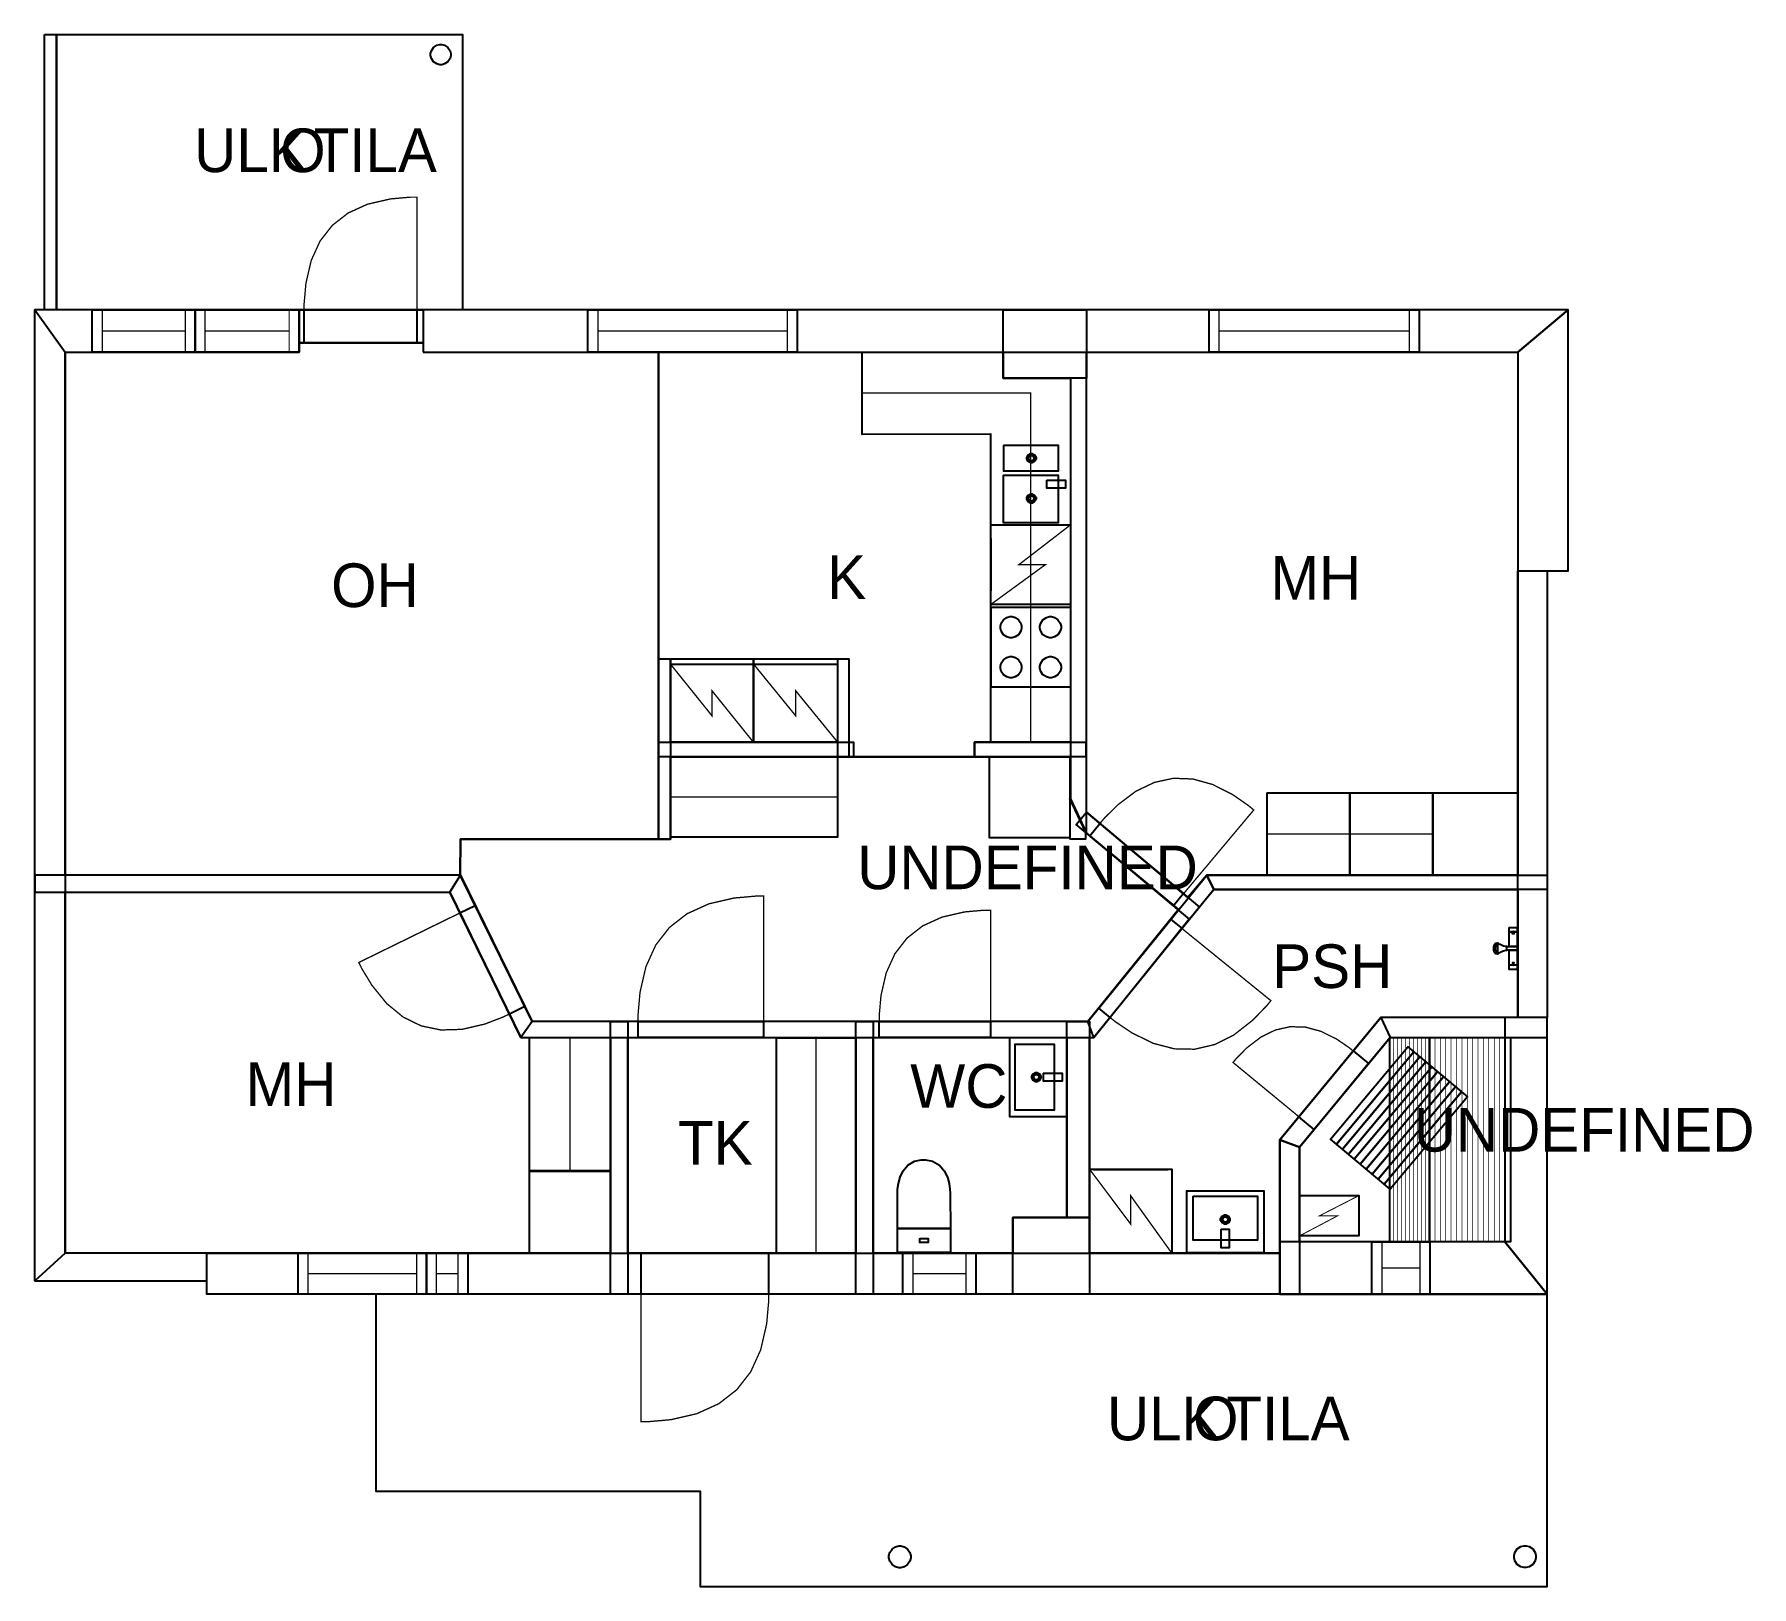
# Model space of a CAD drawing. Extents: x 0.5 to 14, y 0 to 12.2.
import ezdxf

# ---------------------------------------------------------------- set-up
doc = ezdxf.new("R2010")
doc.units = 0
doc.layers.get('0').update_dxf_attribs({"linetype": 'CONTINUOUS'})

msp = doc.modelspace()

# ---------------------------------------------------------------- texts
at = {"color": 0}
for s, p in [('ULK', (1.71876, 11.1502)), ('O', (2.39638, 11.1502)), ('TILA', (2.65868, 11.1502)), ('K', (6.70287, 7.79033)), ('MH', (10.1916, 7.78349)), ('OH', (2.797, 7.72568)), ('UNDEFINED', (6.93896, 5.50406)), ('PSH', (10.2062, 4.72611)), ('MH', (2.12351, 3.79736)), ('WC', (7.35581, 3.78261)), ('TK', (5.52806, 3.33492)), ('UNDEFINED', (11.3209, 3.4379)), ('ULK', (8.90488, 1.16466)), ('O', (9.58249, 1.16466)), ('TILA', (9.84479, 1.16466))]:
    msp.add_text(s, height=0.34375, dxfattribs=at).set_placement(p)

# ---------------------------------------------------------------- linework, layer by layer
at = {"color": 0}
for points, const_width in [([(0.54102, 12.2343), (0.63471, 12.2343), (0.63471, 10.0661), (0.54102, 10.0661), (0.54102, 12.2343)], 0.00208), ([(0.63471, 12.2343), (3.83197, 12.2343), (3.83197, 10.0661), (0.63471, 10.0661), (0.63471, 12.2343)], 0.00208), ([(2.58469, 10.0661), (2.58469, 10.1182), (2.59853, 10.2741), (2.64008, 10.4543), (2.70942, 10.6068), (2.80643, 10.7315), (2.93115, 10.8285), (3.08365, 10.8978), (3.26383, 10.9394), (3.41976, 10.9532), (3.47179, 10.9532), (3.47179, 10.0661), (2.58469, 10.0661)], 0.01042), ([(0.7028, 9.73281), (2.54633, 9.73281), (2.54633, 10.0661), (0.46322, 10.0661), (0.7028, 9.73281)], 0.00208), ([(0.46322, 2.41917), (0.46322, 10.0661), (0.7028, 9.73281), (0.7028, 2.63883), (0.46322, 2.41917)], 0.00208), ([(0.91645, 10.0661), (1.72711, 10.0661), (1.72711, 9.73281), (0.91645, 9.73281), (0.91645, 10.0661)], 0.01042), ([(0.91645, 10.0661), (1.72711, 10.0661), (1.72711, 9.73281), (0.91645, 9.73281), (0.91645, 10.0661)], 0.01042), ([(1.72711, 10.0661), (2.54482, 10.0661), (2.54482, 9.73281), (1.72711, 9.73281), (1.72711, 10.0661)], 0.01042), ([(1.72711, 10.0661), (2.54482, 10.0661), (2.54482, 9.73281), (1.72711, 9.73281), (1.72711, 10.0661)], 0.01042), ([(2.54633, 10.0661), (3.52175, 10.0661), (3.52175, 9.80512), (2.54633, 9.80512), (2.54633, 10.0661)], 0.00208), ([(2.58469, 10.0661), (3.47179, 10.0661), (3.47179, 9.80512), (2.58469, 9.80512), (2.58469, 10.0661)], 0.01042), ([(2.58469, 10.0661), (3.47179, 10.0661), (3.47179, 9.80512), (2.58469, 9.80512), (2.58469, 10.0661)], 0.01042), ([(3.52175, 9.73281), (12.1407, 9.73281), (12.5366, 10.0661), (3.52175, 10.0661), (3.52175, 9.73281)], 0.00208), ([(4.81917, 10.0661), (6.4656, 10.0661), (6.4656, 9.73281), (4.81917, 9.73281), (4.81917, 10.0661)], 0.01042), ([(4.81917, 10.0661), (6.4656, 10.0661), (6.4656, 9.73281), (4.81917, 9.73281), (4.81917, 10.0661)], 0.01042), ([(8.08783, 10.0661), (8.74408, 10.0661), (8.74408, 9.5275), (8.08783, 9.5275), (8.08783, 10.0661)], 0.00208), ([(9.70833, 10.0661), (11.3624, 10.0661), (11.3624, 9.73281), (9.70833, 9.73281), (9.70833, 10.0661)], 0.01042), ([(9.70833, 10.0661), (11.3624, 10.0661), (11.3624, 9.73281), (9.70833, 9.73281), (9.70833, 10.0661)], 0.01042), ([(12.1407, 9.73281), (12.1407, 8.00976), (12.5366, 8.00976), (12.5366, 10.0661), (12.1407, 9.73281)], 0.00208), ([(6.97863, 9.73281), (8.08783, 9.73281), (8.08783, 9.52929), (8.61908, 9.52929), (8.61789, 6.6626), (7.99175, 6.6626), (7.99175, 9.08783), (6.97863, 9.08524), (6.97863, 9.73281)], 0.01042), ([(6.97863, 9.73281), (6.97863, 9.41237), (8.30479, 9.41237), (8.30479, 6.6626), (8.61908, 6.6626), (8.61908, 9.5275), (8.08783, 9.5275), (8.08783, 9.73199), (6.97863, 9.73281)], 0.01042), ([(8.74408, 5.94646), (8.74408, 9.5275), (8.61908, 9.5275), (8.61908, 6.21446), (8.74408, 5.94646)], 0.00208), ([(8.09256, 8.99963), (8.09256, 8.79568), (8.52208, 8.79568), (8.52208, 8.99963), (8.09256, 8.99963)], 0.01042), ([(8.30985, 8.86128), (8.30339, 8.86128), (8.28401, 8.87196), (8.27339, 8.89133), (8.27339, 8.89774), (8.27339, 8.90419), (8.28401, 8.92356), (8.30339, 8.93419), (8.30985, 8.93419), (8.31625, 8.93419), (8.33561, 8.92356), (8.34631, 8.90419), (8.34631, 8.89774), (8.34631, 8.89133), (8.33561, 8.87196), (8.31625, 8.86128), (8.30985, 8.86128)], 0.00833), ([(8.30985, 8.8769), (8.30615, 8.8769), (8.29508, 8.88303), (8.28901, 8.8941), (8.28901, 8.89774), (8.28901, 8.90142), (8.29508, 8.91249), (8.30615, 8.91857), (8.30985, 8.91857), (8.31347, 8.91857), (8.32454, 8.91249), (8.33068, 8.90142), (8.33068, 8.89774), (8.33068, 8.8941), (8.32454, 8.88303), (8.31347, 8.8769), (8.30985, 8.8769)], 0.00833), ([(8.09153, 8.76514), (8.09153, 8.38775), (8.521, 8.38775), (8.521, 8.76514), (8.09153, 8.76514)], 0.01042), ([(8.43186, 8.72433), (8.43186, 8.66183), (8.57769, 8.66183), (8.57769, 8.72433), (8.43186, 8.72433)], 0.01042), ([(8.30985, 8.54508), (8.30339, 8.54508), (8.28401, 8.55578), (8.27339, 8.57514), (8.27339, 8.58154), (8.27339, 8.588), (8.28401, 8.60736), (8.30339, 8.618), (8.30985, 8.618), (8.31625, 8.618), (8.33561, 8.60736), (8.34631, 8.588), (8.34631, 8.58154), (8.34631, 8.57514), (8.33561, 8.55578), (8.31625, 8.54508), (8.30985, 8.54508)], 0.00833), ([(8.30985, 8.56071), (8.30615, 8.56071), (8.29508, 8.56685), (8.28901, 8.5779), (8.28901, 8.58154), (8.28901, 8.58524), (8.29508, 8.59631), (8.30615, 8.60237), (8.30985, 8.60237), (8.31347, 8.60237), (8.32454, 8.59631), (8.33068, 8.58524), (8.33068, 8.58154), (8.33068, 8.5779), (8.32454, 8.56685), (8.31347, 8.56071), (8.30985, 8.56071)], 0.00833), ([(7.99175, 8.37196), (7.99175, 7.74696), (8.61675, 7.74696), (8.61675, 8.37196), (7.99175, 8.37196)], 0.01042), ([(12.1407, 8.00976), (12.3699, 8.00976), (12.3699, 4.49376), (12.1407, 4.49376), (12.1407, 8.00976)], 0.00208), ([(7.99447, 7.72613), (7.99447, 7.09457), (8.61664, 7.09457), (8.61664, 7.72613), (7.99447, 7.72613)], 0.01042), ([(8.14963, 7.48367), (8.1415, 7.48367), (8.11719, 7.49024), (8.09071, 7.50808), (8.07281, 7.53461), (8.06629, 7.55892), (8.06629, 7.567), (8.06629, 7.57514), (8.07281, 7.59944), (8.09071, 7.62592), (8.11719, 7.64382), (8.1415, 7.65033), (8.14963, 7.65033), (8.15771, 7.65033), (8.18207, 7.64382), (8.20856, 7.62592), (8.2264, 7.59944), (8.23296, 7.57514), (8.23296, 7.567), (8.23296, 7.55892), (8.2264, 7.53461), (8.20856, 7.50808), (8.18207, 7.49024), (8.15771, 7.48367), (8.14963, 7.48367)], 0.01042), ([(8.46007, 7.48367), (8.45193, 7.48367), (8.42763, 7.49024), (8.40115, 7.50808), (8.38325, 7.53461), (8.37674, 7.55892), (8.37674, 7.567), (8.37674, 7.57514), (8.38325, 7.59944), (8.40115, 7.62592), (8.42763, 7.64382), (8.45193, 7.65033), (8.46007, 7.65033), (8.46815, 7.65033), (8.49251, 7.64382), (8.51899, 7.62592), (8.53683, 7.59944), (8.5434, 7.57514), (8.5434, 7.567), (8.5434, 7.55892), (8.53683, 7.53461), (8.51899, 7.50808), (8.49251, 7.49024), (8.46815, 7.48367), (8.46007, 7.48367)], 0.01042), ([(5.37446, 7.31739), (5.46821, 7.31739), (5.46821, 5.89908), (5.37446, 5.89908), (5.37446, 7.31739)], 0.00208), ([(5.46826, 7.31739), (6.12196, 7.31739), (6.12196, 6.66114), (5.46826, 6.66114), (5.46826, 7.31739)], 0.01089), ([(5.46826, 7.31739), (6.12196, 7.31739), (6.12196, 7.27365), (5.46826, 7.27365), (5.46826, 7.31739)], 0.01089), ([(6.12196, 7.31825), (6.78444, 7.31825), (6.78444, 6.662), (6.12196, 6.662), (6.12196, 7.31825)], 0.01104), ([(6.12196, 7.31825), (6.78444, 7.31825), (6.78444, 7.27447), (6.12196, 7.27447), (6.12196, 7.31825)], 0.01104), ([(6.785, 7.31739), (6.87386, 7.31739), (6.87386, 6.54622), (6.785, 6.54622), (6.785, 7.31739)], 0.00208), ([(8.14963, 7.16868), (8.1415, 7.16868), (8.11719, 7.17524), (8.09071, 7.19308), (8.07281, 7.21962), (8.06629, 7.24393), (8.06629, 7.25201), (8.06629, 7.26014), (8.07281, 7.2845), (8.09071, 7.31099), (8.11719, 7.32883), (8.1415, 7.33535), (8.14963, 7.33535), (8.15771, 7.33535), (8.18207, 7.32883), (8.20856, 7.31099), (8.2264, 7.2845), (8.23296, 7.26014), (8.23296, 7.25201), (8.23296, 7.24393), (8.2264, 7.21962), (8.20856, 7.19308), (8.18207, 7.17524), (8.15771, 7.16868), (8.14963, 7.16868)], 0.01042), ([(8.46007, 7.16868), (8.45193, 7.16868), (8.42763, 7.17524), (8.40115, 7.19308), (8.38325, 7.21962), (8.37674, 7.24393), (8.37674, 7.25201), (8.37674, 7.26014), (8.38325, 7.2845), (8.40115, 7.31099), (8.42763, 7.32883), (8.45193, 7.33535), (8.46007, 7.33535), (8.46815, 7.33535), (8.49251, 7.32883), (8.51899, 7.31099), (8.53683, 7.2845), (8.5434, 7.26014), (8.5434, 7.25201), (8.5434, 7.24393), (8.53683, 7.21962), (8.51899, 7.19308), (8.49251, 7.17524), (8.46815, 7.16868), (8.46007, 7.16868)], 0.01042), ([(5.37446, 6.66081), (6.9095, 6.66081), (6.9095, 6.54622), (5.37446, 6.54622), (5.37446, 6.66081)], 0.00208), ([(7.86208, 6.66081), (8.73876, 6.66081), (8.73876, 6.54622), (7.86208, 6.54622), (7.86208, 6.66081)], 0.00208), ([(5.46826, 6.54525), (6.78299, 6.54525), (6.78299, 5.91461), (5.46826, 5.91461), (5.46826, 6.54525)], 0.01042), ([(7.98025, 6.54525), (8.61372, 6.54525), (8.61372, 5.90896), (7.98025, 5.90896), (7.98025, 6.54525)], 0.01042), ([(8.84928, 6.02149), (8.88162, 6.06011), (8.98904, 6.16732), (9.13217, 6.27522), (9.2786, 6.34532), (9.42833, 6.3775), (9.58138, 6.37185), (9.73779, 6.3284), (9.89751, 6.24707), (10.022, 6.16021), (10.0606, 6.12782), (9.50814, 5.46897), (8.84928, 6.02149)], 0.01042), ([(8.61376, 6.21897), (8.61908, 6.21446), (8.74408, 5.94646), (8.73876, 5.95107), (8.61376, 6.21897)], 0.00208), ([(8.61376, 6.21897), (8.61376, 5.90136), (8.73876, 5.90136), (8.73876, 5.95107), (8.61376, 6.21897)], 0.00208), ([(10.1662, 6.26335), (10.8181, 6.26335), (10.8181, 5.61572), (10.1662, 5.61572), (10.1662, 6.26335)], 0.01042), ([(10.8182, 6.26335), (11.4702, 6.26335), (11.4702, 5.61572), (10.8182, 5.61572), (10.8182, 6.26335)], 0.01042), ([(11.4702, 6.26357), (12.1407, 6.26357), (12.1407, 5.61572), (11.4702, 5.61572), (11.4702, 6.26357)], 0.01042), ([(8.74408, 6.1096), (9.63374, 5.36356), (9.55344, 5.26779), (8.66374, 6.01383), (8.74408, 6.1096)], 0.00208), ([(8.84928, 6.02149), (9.50814, 5.46897), (9.42779, 5.3731), (8.76893, 5.92562), (8.84928, 6.02149)], 0.01042), ([(8.84928, 6.02149), (9.50814, 5.46897), (9.42779, 5.3731), (8.76893, 5.92562), (8.84928, 6.02149)], 0.01042), ([(3.81478, 5.61572), (0.46322, 5.61572), (0.46322, 5.48031), (3.73031, 5.48031), (3.81478, 5.61572)], 0.00208), ([(3.81478, 5.61572), (4.37999, 4.46186), (4.29042, 4.33686), (3.73031, 5.48031), (3.81478, 5.61572)], 0.00208), ([(8.75489, 4.46186), (9.69075, 5.61572), (9.74533, 5.50114), (8.80106, 4.33686), (8.75489, 4.46186)], 0.00208), ([(9.69075, 5.61572), (12.3699, 5.61572), (12.3699, 5.50114), (9.74533, 5.50114), (9.69075, 5.61572)], 0.00208), ([(5.21354, 4.46186), (5.21354, 4.51981), (5.22894, 4.69353), (5.27528, 4.89426), (5.35249, 5.06413), (5.46056, 5.20307), (5.59956, 5.31114), (5.76942, 5.38835), (5.97011, 5.43468), (6.14382, 5.45008), (6.20176, 5.45008), (6.20176, 4.46186), (5.21354, 4.46186)], 0.01042), ([(4.20008, 4.52126), (4.15349, 4.49849), (4.00754, 4.44239), (3.82769, 4.4005), (3.66049, 4.39567), (3.50603, 4.4279), (3.36421, 4.49713), (3.23508, 4.6034), (3.11865, 4.74675), (3.03771, 4.88049), (3.01492, 4.92708), (3.81044, 5.31679), (4.20008, 4.52126)], 0.01042), ([(3.93197, 5.37636), (4.32167, 4.58083), (4.20008, 4.52126), (3.81044, 5.31679), (3.93197, 5.37636)], 0.01042), ([(3.93197, 5.37636), (4.32167, 4.58083), (4.20008, 4.52126), (3.81044, 5.31679), (3.93197, 5.37636)], 0.01042), ([(7.11231, 4.46186), (7.11231, 4.51329), (7.12597, 4.66743), (7.1671, 4.8456), (7.23563, 4.99631), (7.33154, 5.11963), (7.45486, 5.21556), (7.60558, 5.28407), (7.78369, 5.32519), (7.93782, 5.33886), (7.98926, 5.33886), (7.98926, 4.46186), (7.11231, 4.46186)], 0.01042), ([(8.8399, 4.56679), (9.40707, 5.26606), (9.49604, 5.19385), (8.92899, 4.49457), (8.8399, 4.56679)], 0.01042), ([(8.8399, 4.56679), (9.40707, 5.26606), (9.49604, 5.19385), (8.92899, 4.49457), (8.8399, 4.56679)], 0.01042), ([(8.92899, 4.49457), (8.96989, 4.46137), (9.10167, 4.37261), (9.27029, 4.29021), (9.43474, 4.24735), (9.59511, 4.24408), (9.75131, 4.28039), (9.90343, 4.35622), (10.0514, 4.47168), (10.1621, 4.58572), (10.1953, 4.62668), (9.49615, 5.19374), (8.92899, 4.49457)], 0.01042), ([(12.0719, 5.20167), (12.0719, 5.16829), (12.1355, 5.16829), (12.1355, 5.20167), (12.0719, 5.20167)], 0.01042), ([(12.0719, 5.16829), (12.0719, 5.05165), (12.1355, 5.05165), (12.1355, 5.16829), (12.0719, 5.16829)], 0.01042), ([(12.1032, 5.16829), (12.1044, 5.1651), (12.1083, 5.15543), (12.1095, 5.15267), (12.1095, 5.15267), (12.108, 5.15267), (12.1037, 5.15267), (12.0994, 5.15267), (12.098, 5.15267), (12.098, 5.15267), (12.0986, 5.15506), (12.102, 5.16504), (12.1032, 5.16829)], 0.01042), ([(12.1355, 5.05165), (12.1355, 5.02349), (12.0522, 5.02349), (12.0522, 5.03054), (12.0522, 5.04639), (12.0522, 5.05165), (12.073, 5.05165), (12.1199, 5.05165), (12.1355, 5.05165)], 0.01042), ([(12.0719, 5.02349), (12.0719, 4.90685), (12.1355, 4.90685), (12.1355, 5.02349), (12.0719, 5.02349)], 0.01042), ([(12.0719, 4.90788), (12.0719, 4.87244), (12.1355, 4.87244), (12.1355, 4.90788), (12.0719, 4.90788)], 0.01042), ([(12.1032, 4.90788), (12.1044, 4.91114), (12.1083, 4.92079), (12.1095, 4.9235), (12.1095, 4.9235), (12.108, 4.9235), (12.1037, 4.9235), (12.0994, 4.9235), (12.098, 4.9235), (12.098, 4.9235), (12.0986, 4.92117), (12.102, 4.91118), (12.1032, 4.90788)], 0.01042), ([(4.29042, 4.33686), (8.80106, 4.33686), (8.75489, 4.46186), (4.37999, 4.46186), (4.29042, 4.33686)], 0.00208), ([(4.99761, 4.46186), (5.13303, 4.46186), (5.13303, 2.31592), (4.99761, 2.31592), (4.99761, 4.46186)], 0.00208), ([(5.21354, 4.46186), (6.20176, 4.46186), (6.20176, 4.33686), (5.21354, 4.33686), (5.21354, 4.46186)], 0.01042), ([(5.21354, 4.46186), (6.20176, 4.46186), (6.20176, 4.33686), (5.21354, 4.33686), (5.21354, 4.46186)], 0.01042), ([(6.92833, 4.46186), (7.06375, 4.46186), (7.06375, 2.31592), (6.92833, 2.31592), (6.92833, 4.46186)], 0.00208), ([(7.11231, 4.46186), (7.98926, 4.46186), (7.98926, 4.33686), (7.11231, 4.33686), (7.11231, 4.46186)], 0.01042), ([(7.11231, 4.46186), (7.98926, 4.46186), (7.98926, 4.33686), (7.11231, 4.33686), (7.11231, 4.46186)], 0.01042), ([(8.58946, 4.46186), (8.76753, 4.46186), (8.76753, 2.92031), (8.58946, 2.92031), (8.58946, 4.46186)], 0.00208), ([(10.2651, 3.52989), (11.0599, 4.49376), (11.1335, 4.33751), (10.4213, 3.47374), (10.2651, 3.52989)], 0.00208), ([(12.3699, 4.49376), (11.0599, 4.49376), (11.1335, 4.33751), (12.3699, 4.33751), (12.3699, 4.49376)], 0.00208), ([(12.0385, 4.49376), (12.0385, 2.72711), (12.3699, 2.31592), (12.3699, 4.49376), (12.0385, 4.49376)], 0.00208), ([(4.35861, 4.33692), (4.35861, 3.28543), (4.99756, 3.28543), (4.99756, 4.33692), (4.35861, 4.33692)], 0.01042), ([(6.303, 4.33458), (6.303, 2.63889), (6.928, 2.63889), (6.928, 4.33458), (6.303, 4.33458)], 0.01042), ([(8.14154, 4.33692), (8.14154, 3.71192), (8.58903, 3.71192), (8.58903, 4.33692), (8.14154, 4.33692)], 0.01042), ([(10.8429, 4.23063), (10.8126, 4.25569), (10.7148, 4.32269), (10.5895, 4.38514), (10.4671, 4.41813), (10.3475, 4.42156), (10.2307, 4.3954), (10.1169, 4.33974), (10.0058, 4.25456), (9.92264, 4.17019), (9.89763, 4.13981), (10.4158, 3.71262), (10.8429, 4.23063)], 0.01042), ([(11.1321, 4.33686), (11.1321, 2.72706), (11.4441, 2.72706), (11.4441, 4.33686), (11.1321, 4.33686)], 0.01042), ([(11.4449, 4.33746), (11.4449, 2.72672), (12.0807, 2.72672), (12.0807, 4.33746), (11.4449, 4.33746)], 0.01042), ([(8.1811, 4.28483), (8.1811, 3.764), (8.48801, 3.764), (8.48801, 4.28483), (8.1811, 4.28483)], 0.01042), ([(10.4158, 3.71251), (10.8429, 4.23063), (10.9634, 4.13124), (10.5362, 3.61312), (10.4158, 3.71251)], 0.01042), ([(10.4158, 3.71251), (10.8429, 4.23063), (10.9634, 4.13124), (10.5362, 3.61312), (10.4158, 3.71251)], 0.01042), ([(11.7428, 3.86871), (11.1335, 3.14258), (10.6646, 3.53608), (11.2739, 4.26221), (11.7428, 3.86871)], 0.01042), ([(8.3489, 3.98796), (8.34244, 3.98796), (8.32308, 3.99864), (8.31244, 4.01801), (8.31244, 4.02442), (8.31244, 4.03087), (8.32308, 4.05024), (8.34244, 4.06087), (8.3489, 4.06087), (8.35531, 4.06087), (8.37468, 4.05024), (8.38536, 4.03087), (8.38536, 4.02442), (8.38536, 4.01801), (8.37468, 3.99864), (8.35531, 3.98796), (8.3489, 3.98796)], 0.00833), ([(8.40593, 4.05567), (8.40593, 3.99317), (8.55176, 3.99317), (8.55176, 4.05567), (8.40593, 4.05567)], 0.01042), ([(8.3489, 4.00358), (8.34521, 4.00358), (8.33415, 4.00971), (8.32807, 4.02078), (8.32807, 4.02442), (8.32807, 4.0281), (8.33415, 4.03917), (8.34521, 4.04525), (8.3489, 4.04525), (8.35254, 4.04525), (8.36361, 4.03917), (8.36974, 4.0281), (8.36974, 4.02442), (8.36974, 4.02078), (8.36361, 4.00971), (8.35254, 4.00358), (8.3489, 4.00358)], 0.00833), ([(10.2651, 2.31592), (10.2651, 3.52989), (10.4213, 3.47374), (10.4213, 2.31592), (10.2651, 2.31592)], 0.00208), ([(4.3591, 3.28489), (4.3591, 2.63889), (4.9974, 2.63889), (4.9974, 3.28489), (4.3591, 3.28489)], 0.01042), ([(7.25532, 3.09967), (7.25532, 3.09967), (7.25521, 3.11143), (7.25683, 3.14242), (7.26297, 3.18625), (7.27636, 3.23649), (7.29992, 3.28674), (7.33637, 3.33057), (7.38857, 3.36154), (7.44163, 3.37326), (7.45931, 3.37326), (7.4776, 3.37326), (7.53244, 3.36154), (7.58653, 3.33057), (7.62435, 3.28674), (7.64876, 3.23649), (7.66276, 3.18625), (7.66917, 3.14242), (7.6709, 3.11143), (7.67085, 3.09967), (7.67085, 3.09967), (7.67188, 2.83137), (7.25532, 2.83137), (7.25532, 3.09967)], 0.01042), ([(8.76747, 3.29997), (9.41504, 3.29997), (9.41504, 2.63889), (8.76747, 2.63889), (8.76747, 3.29997)], 0.01079), ([(9.53304, 3.13004), (10.14, 3.13004), (10.14, 2.64019), (9.53304, 2.64019), (9.53304, 3.13004)], 0.01042), ([(9.58365, 3.08686), (10.0894, 3.08686), (10.0894, 2.74121), (9.58365, 2.74121), (9.58365, 3.08686)], 0.01042), ([(10.4213, 3.09164), (10.8887, 3.09164), (10.8887, 2.77436), (10.4213, 2.77436), (10.4213, 3.09164)], 0.00779), ([(8.16336, 2.92031), (8.76753, 2.92031), (8.76753, 2.31592), (8.16336, 2.31592), (8.16336, 2.92031)], 0.00208), ([(9.80007, 2.9031), (9.80007, 2.90956), (9.81071, 2.92893), (9.83008, 2.93956), (9.83653, 2.93956), (9.84293, 2.93956), (9.86231, 2.92893), (9.87299, 2.90956), (9.87299, 2.9031), (9.87299, 2.89671), (9.86231, 2.87733), (9.84293, 2.86664), (9.83653, 2.86664), (9.83008, 2.86664), (9.81071, 2.87733), (9.80007, 2.89671), (9.80007, 2.9031)], 0.00833), ([(9.81569, 2.9031), (9.81569, 2.90679), (9.82178, 2.91786), (9.83285, 2.92393), (9.83653, 2.92393), (9.84017, 2.92393), (9.85124, 2.91786), (9.85736, 2.90679), (9.85736, 2.9031), (9.85736, 2.89947), (9.85124, 2.8884), (9.84017, 2.88226), (9.83653, 2.88226), (9.83285, 2.88226), (9.82178, 2.8884), (9.81569, 2.89947), (9.81569, 2.9031)], 0.00833), ([(7.25532, 2.83137), (7.67188, 2.83137), (7.67188, 2.6441), (7.25532, 2.6441), (7.25532, 2.83137)], 0.01042), ([(7.4305, 2.75353), (7.49669, 2.75353), (7.49669, 2.72194), (7.4305, 2.72194), (7.4305, 2.75353)], 0.01042), ([(9.80436, 2.82682), (9.86686, 2.82682), (9.86686, 2.68099), (9.80436, 2.68099), (9.80436, 2.82682)], 0.01042), ([(12.0385, 2.72711), (10.2651, 2.72711), (10.2651, 2.31592), (12.3699, 2.31592), (12.0385, 2.72711)], 0.00208), ([(10.9915, 2.72711), (11.4465, 2.72711), (11.4465, 2.31592), (10.9915, 2.31592), (10.9915, 2.72711)], 0.01042), ([(10.9915, 2.72711), (11.4465, 2.72711), (11.4465, 2.31592), (10.9915, 2.31592), (10.9915, 2.72711)], 0.01042), ([(1.81885, 2.63883), (0.7028, 2.63883), (0.46322, 2.41917), (1.81885, 2.41917), (1.81885, 2.63883)], 0.00208), ([(1.81885, 2.63883), (10.2651, 2.63883), (10.2651, 2.31592), (1.81885, 2.31592), (1.81885, 2.63883)], 0.00208), ([(2.53749, 2.63883), (3.54742, 2.63883), (3.54742, 2.31592), (2.53749, 2.31592), (2.53749, 2.63883)], 0.01042), ([(2.53749, 2.63883), (3.54742, 2.63883), (3.54742, 2.31592), (2.53749, 2.31592), (2.53749, 2.63883)], 0.01042), ([(3.54742, 2.63883), (3.87435, 2.63883), (3.87435, 2.31592), (3.54742, 2.31592), (3.54742, 2.63883)], 0.01042), ([(3.54742, 2.63883), (3.87435, 2.63883), (3.87435, 2.31592), (3.54742, 2.31592), (3.54742, 2.63883)], 0.01042), ([(5.23699, 2.63883), (6.24149, 2.63883), (6.24149, 2.31592), (5.23699, 2.31592), (5.23699, 2.63883)], 0.01042), ([(5.23699, 2.63883), (6.24149, 2.63883), (6.24149, 2.31592), (5.23699, 2.31592), (5.23699, 2.63883)], 0.01042), ([(7.29904, 2.63883), (7.87283, 2.63883), (7.87283, 2.31592), (7.29904, 2.31592), (7.29904, 2.63883)], 0.01042), ([(7.29904, 2.63883), (7.87283, 2.63883), (7.87283, 2.31592), (7.29904, 2.31592), (7.29904, 2.63883)], 0.01042), ([(12.3699, 2.31592), (3.14844, 2.31592), (3.14844, 0.76367), (5.70242, 0.76367), (5.70242, 0.01335), (12.3699, 0.01335), (12.3699, 2.31592)], 0.00208), ([(6.24149, 2.31592), (6.24149, 2.25711), (6.22575, 2.08051), (6.17865, 1.87646), (6.10021, 1.70383), (5.99035, 1.56261), (5.84907, 1.45275), (5.67643, 1.37429), (5.47239, 1.3272), (5.29579, 1.31147), (5.23699, 1.31147), (5.23699, 2.31592), (6.24149, 2.31592)], 0.01042)]:
    msp.add_lwpolyline(points, close=True, dxfattribs=dict(at, const_width=const_width))
at = {"color": 7}
for points in [[(0.54102, 12.2343), (0.63471, 12.2343), (0.63471, 10.0661), (0.54102, 10.0661), (0.54102, 12.2343)], [(0.63471, 12.2343), (3.83197, 12.2343), (3.83197, 10.0661), (0.63471, 10.0661), (0.63471, 12.2343)], [(0.91645, 10.0661), (1.72711, 10.0661), (1.72711, 9.73281), (0.91645, 9.73281), (0.91645, 10.0661)], [(0.91645, 10.0661), (1.72711, 10.0661), (1.72711, 9.73281), (0.91645, 9.73281), (0.91645, 10.0661)], [(1.72711, 10.0661), (2.54482, 10.0661), (2.54482, 9.73281), (1.72711, 9.73281), (1.72711, 10.0661)], [(1.72711, 10.0661), (2.54482, 10.0661), (2.54482, 9.73281), (1.72711, 9.73281), (1.72711, 10.0661)], [(2.58469, 10.0661), (3.47179, 10.0661), (3.47179, 9.80512), (2.58469, 9.80512), (2.58469, 10.0661)], [(2.58469, 10.0661), (3.47179, 10.0661), (3.47179, 9.80512), (2.58469, 9.80512), (2.58469, 10.0661)], [(4.81917, 10.0661), (6.4656, 10.0661), (6.4656, 9.73281), (4.81917, 9.73281), (4.81917, 10.0661)], [(4.81917, 10.0661), (6.4656, 10.0661), (6.4656, 9.73281), (4.81917, 9.73281), (4.81917, 10.0661)], [(9.70833, 10.0661), (11.3624, 10.0661), (11.3624, 9.73281), (9.70833, 9.73281), (9.70833, 10.0661)], [(9.70833, 10.0661), (11.3624, 10.0661), (11.3624, 9.73281), (9.70833, 9.73281), (9.70833, 10.0661)], [(3.52175, 9.73281), (5.37446, 9.73281), (5.37446, 5.89908), (3.81478, 5.89908), (3.8125, 5.61572), (0.7028, 5.61572), (0.7028, 9.73281), (2.54633, 9.73281), (2.54633, 9.80512), (3.52175, 9.80512), (3.52175, 9.73281)], [(8.08783, 9.5275), (8.61908, 9.5275), (8.61908, 6.66081), (7.86208, 6.66081), (7.86208, 6.54622), (5.46821, 6.54519), (5.46821, 5.89908), (5.37446, 5.89908), (5.37446, 9.73281), (8.08783, 9.73281), (8.08783, 9.5275)], [(6.97863, 9.73281), (8.08783, 9.73281), (8.08783, 9.52929), (8.61908, 9.52929), (8.61789, 6.6626), (7.99175, 6.6626), (7.99175, 9.08783), (6.97863, 9.08524), (6.97863, 9.73281)], [(12.1407, 5.61572), (9.69075, 5.61572), (9.54167, 5.4375), (8.74408, 6.1096), (8.74408, 9.73281), (12.1407, 9.73281), (12.1407, 5.61572)], [(8.09256, 8.99963), (8.52208, 8.99963), (8.52208, 8.79568), (8.09256, 8.79568), (8.09256, 8.99963)], [(8.30985, 8.86128), (8.30339, 8.86128), (8.28401, 8.87196), (8.27339, 8.89133), (8.27339, 8.89774), (8.27339, 8.90419), (8.28401, 8.92356), (8.30339, 8.93419), (8.30985, 8.93419), (8.31625, 8.93419), (8.33561, 8.92356), (8.34631, 8.90419), (8.34631, 8.89774), (8.34631, 8.89133), (8.33561, 8.87196), (8.31625, 8.86128), (8.30985, 8.86128)], [(8.30985, 8.8769), (8.30615, 8.8769), (8.29508, 8.88303), (8.28901, 8.8941), (8.28901, 8.89774), (8.28901, 8.90142), (8.29508, 8.91249), (8.30615, 8.91857), (8.30985, 8.91857), (8.31347, 8.91857), (8.32454, 8.91249), (8.33068, 8.90142), (8.33068, 8.89774), (8.33068, 8.8941), (8.32454, 8.88303), (8.31347, 8.8769), (8.30985, 8.8769)], [(8.09153, 8.76514), (8.521, 8.76514), (8.521, 8.38775), (8.09153, 8.38775), (8.09153, 8.76514)], [(8.43186, 8.72433), (8.57769, 8.72433), (8.57769, 8.66183), (8.43186, 8.66183), (8.43186, 8.72433)], [(8.30985, 8.54508), (8.30339, 8.54508), (8.28401, 8.55578), (8.27339, 8.57514), (8.27339, 8.58154), (8.27339, 8.588), (8.28401, 8.60736), (8.30339, 8.618), (8.30985, 8.618), (8.31625, 8.618), (8.33561, 8.60736), (8.34631, 8.588), (8.34631, 8.58154), (8.34631, 8.57514), (8.33561, 8.55578), (8.31625, 8.54508), (8.30985, 8.54508)], [(8.30985, 8.56071), (8.30615, 8.56071), (8.29508, 8.56685), (8.28901, 8.5779), (8.28901, 8.58154), (8.28901, 8.58524), (8.29508, 8.59631), (8.30615, 8.60237), (8.30985, 8.60237), (8.31347, 8.60237), (8.32454, 8.59631), (8.33068, 8.58524), (8.33068, 8.58154), (8.33068, 8.5779), (8.32454, 8.56685), (8.31347, 8.56071), (8.30985, 8.56071)], [(7.99175, 8.37196), (8.61675, 8.37196), (8.61675, 7.74696), (7.99175, 7.74696), (7.99175, 8.37196)], [(7.99447, 7.72613), (8.61664, 7.72613), (8.61664, 7.09457), (7.99447, 7.09457), (7.99447, 7.72613)], [(8.14963, 7.48367), (8.1415, 7.48367), (8.11719, 7.49024), (8.09071, 7.50808), (8.07281, 7.53461), (8.06629, 7.55892), (8.06629, 7.567), (8.06629, 7.57514), (8.07281, 7.59944), (8.09071, 7.62592), (8.11719, 7.64382), (8.1415, 7.65033), (8.14963, 7.65033), (8.15771, 7.65033), (8.18207, 7.64382), (8.20856, 7.62592), (8.2264, 7.59944), (8.23296, 7.57514), (8.23296, 7.567), (8.23296, 7.55892), (8.2264, 7.53461), (8.20856, 7.50808), (8.18207, 7.49024), (8.15771, 7.48367), (8.14963, 7.48367)], [(8.46007, 7.48367), (8.45193, 7.48367), (8.42763, 7.49024), (8.40115, 7.50808), (8.38325, 7.53461), (8.37674, 7.55892), (8.37674, 7.567), (8.37674, 7.57514), (8.38325, 7.59944), (8.40115, 7.62592), (8.42763, 7.64382), (8.45193, 7.65033), (8.46007, 7.65033), (8.46815, 7.65033), (8.49251, 7.64382), (8.51899, 7.62592), (8.53683, 7.59944), (8.5434, 7.57514), (8.5434, 7.567), (8.5434, 7.55892), (8.53683, 7.53461), (8.51899, 7.50808), (8.49251, 7.49024), (8.46815, 7.48367), (8.46007, 7.48367)], [(5.46826, 7.31739), (6.12196, 7.31739), (6.12196, 6.66114), (5.46826, 6.66114), (5.46826, 7.31739)], [(5.46826, 7.31739), (6.12196, 7.31739), (6.12196, 7.27365), (5.46826, 7.27365), (5.46826, 7.31739)], [(6.12196, 7.31825), (6.78444, 7.31825), (6.78444, 6.662), (6.12196, 6.662), (6.12196, 7.31825)], [(6.12196, 7.31825), (6.78444, 7.31825), (6.78444, 7.27447), (6.12196, 7.27447), (6.12196, 7.31825)], [(8.14963, 7.16868), (8.1415, 7.16868), (8.11719, 7.17524), (8.09071, 7.19308), (8.07281, 7.21962), (8.06629, 7.24393), (8.06629, 7.25201), (8.06629, 7.26014), (8.07281, 7.2845), (8.09071, 7.31099), (8.11719, 7.32883), (8.1415, 7.33535), (8.14963, 7.33535), (8.15771, 7.33535), (8.18207, 7.32883), (8.20856, 7.31099), (8.2264, 7.2845), (8.23296, 7.26014), (8.23296, 7.25201), (8.23296, 7.24393), (8.2264, 7.21962), (8.20856, 7.19308), (8.18207, 7.17524), (8.15771, 7.16868), (8.14963, 7.16868)], [(8.46007, 7.16868), (8.45193, 7.16868), (8.42763, 7.17524), (8.40115, 7.19308), (8.38325, 7.21962), (8.37674, 7.24393), (8.37674, 7.25201), (8.37674, 7.26014), (8.38325, 7.2845), (8.40115, 7.31099), (8.42763, 7.32883), (8.45193, 7.33535), (8.46007, 7.33535), (8.46815, 7.33535), (8.49251, 7.32883), (8.51899, 7.31099), (8.53683, 7.2845), (8.5434, 7.26014), (8.5434, 7.25201), (8.5434, 7.24393), (8.53683, 7.21962), (8.51899, 7.19308), (8.49251, 7.17524), (8.46815, 7.16868), (8.46007, 7.16868)], [(8.61908, 6.21446), (8.61376, 6.21897), (8.61376, 5.90136), (8.73876, 5.90136), (8.73876, 5.95107), (8.74094, 5.94792), (9.46875, 5.34375), (8.75489, 4.46186), (4.37999, 4.46186), (3.8125, 5.61458), (3.81478, 5.89908), (5.46821, 5.89908), (5.46821, 6.54519), (7.86404, 6.54622), (8.61908, 6.54622), (8.61908, 6.21446)], [(5.46826, 6.54525), (6.78299, 6.54525), (6.78299, 5.91461), (5.46826, 5.91461), (5.46826, 6.54525)], [(7.98025, 6.54525), (8.61372, 6.54525), (8.61372, 5.90896), (7.98025, 5.90896), (7.98025, 6.54525)], [(10.1662, 6.26335), (10.8181, 6.26335), (10.8181, 5.61572), (10.1662, 5.61572), (10.1662, 6.26335)], [(10.8182, 6.26335), (11.4702, 6.26335), (11.4702, 5.61572), (10.8182, 5.61572), (10.8182, 6.26335)], [(11.4702, 6.26357), (12.1407, 6.26357), (12.1407, 5.61572), (11.4702, 5.61572), (11.4702, 6.26357)], [(8.84928, 6.02149), (9.50814, 5.46897), (9.42779, 5.3731), (8.76893, 5.92562), (8.84928, 6.02149)], [(8.84928, 6.02149), (9.50814, 5.46897), (9.42779, 5.3731), (8.76893, 5.92562), (8.84928, 6.02149)], [(4.29042, 4.33686), (4.99761, 4.33686), (4.99761, 2.63883), (0.7028, 2.63883), (0.7028, 5.48031), (3.73031, 5.48031), (4.29042, 4.33686)], [(12.1407, 4.49376), (11.0599, 4.49376), (10.2651, 3.52989), (10.2651, 2.63883), (8.76753, 2.63883), (8.76753, 4.33686), (8.80106, 4.33686), (9.55208, 5.27083), (9.55344, 5.26779), (9.61458, 5.34375), (9.74533, 5.50114), (12.1407, 5.50114), (12.1407, 4.49376)], [(3.93197, 5.37636), (4.32167, 4.58083), (4.20008, 4.52126), (3.81044, 5.31679), (3.93197, 5.37636)], [(3.93197, 5.37636), (4.32167, 4.58083), (4.20008, 4.52126), (3.81044, 5.31679), (3.93197, 5.37636)], [(8.8399, 4.56679), (9.40707, 5.26606), (9.49604, 5.19385), (8.92899, 4.49457), (8.8399, 4.56679)], [(8.8399, 4.56679), (9.40707, 5.26606), (9.49604, 5.19385), (8.92899, 4.49457), (8.8399, 4.56679)], [(12.0719, 5.20167), (12.1355, 5.20167), (12.1355, 5.16829), (12.0719, 5.16829), (12.0719, 5.20167)], [(12.0719, 5.16829), (12.1355, 5.16829), (12.1355, 5.05165), (12.0719, 5.05165), (12.0719, 5.16829)], [(12.1032, 5.16829), (12.1044, 5.1651), (12.1083, 5.15543), (12.1095, 5.15267), (12.1095, 5.15267), (12.108, 5.15267), (12.1037, 5.15267), (12.0994, 5.15267), (12.098, 5.15267), (12.098, 5.15267), (12.0986, 5.15506), (12.102, 5.16504), (12.1032, 5.16829)], [(12.0522, 5.05165), (12.0458, 5.05165), (12.0269, 5.05533), (12.0045, 5.06521), (12.0001, 5.06831), (11.9985, 5.06939), (11.9839, 5.07954), (11.9824, 5.07975), (11.9795, 5.08029), (11.9629, 5.07617), (11.9501, 5.05946), (11.9491, 5.05371), (11.9488, 5.0524), (11.948, 5.0409), (11.948, 5.03706), (11.948, 5.03808), (11.948, 5.03396), (11.9488, 5.02274), (11.9491, 5.02143), (11.9501, 5.01574), (11.9629, 4.99908), (11.9795, 4.9949), (11.9824, 4.99539), (11.9839, 4.99567), (11.9985, 5.00581), (12.0001, 5.00683), (12.0045, 5.00999), (12.0269, 5.01992), (12.0458, 5.02349), (12.0522, 5.02349)], [(11.9813, 5.07975), (11.9808, 5.07954), (11.9707, 5.06765), (11.9615, 5.04394), (11.9615, 5.03603), (11.9617, 5.02979), (11.971, 5.00711), (11.9808, 4.99593), (11.9813, 4.99539)], [(12.1355, 5.05165), (12.1355, 5.02349), (12.0522, 5.02349), (12.0522, 5.03054), (12.0522, 5.04639), (12.0522, 5.05165), (12.073, 5.05165), (12.1199, 5.05165), (12.1355, 5.05165)], [(12.0719, 5.02349), (12.1355, 5.02349), (12.1355, 4.90685), (12.0719, 4.90685), (12.0719, 5.02349)], [(12.0719, 4.90788), (12.1355, 4.90788), (12.1355, 4.87244), (12.0719, 4.87244), (12.0719, 4.90788)], [(12.1032, 4.90788), (12.1044, 4.91114), (12.1083, 4.92079), (12.1095, 4.9235), (12.1095, 4.9235), (12.108, 4.9235), (12.1037, 4.9235), (12.0994, 4.9235), (12.098, 4.9235), (12.098, 4.9235), (12.0986, 4.92117), (12.102, 4.91118), (12.1032, 4.90788)], [(5.21354, 4.46186), (6.20176, 4.46186), (6.20176, 4.33686), (5.21354, 4.33686), (5.21354, 4.46186)], [(5.21354, 4.46186), (6.20176, 4.46186), (6.20176, 4.33686), (5.21354, 4.33686), (5.21354, 4.46186)], [(7.11231, 4.46186), (7.98926, 4.46186), (7.98926, 4.33686), (7.11231, 4.33686), (7.11231, 4.46186)], [(7.11231, 4.46186), (7.98926, 4.46186), (7.98926, 4.33686), (7.11231, 4.33686), (7.11231, 4.46186)], [(4.35861, 4.33692), (4.99756, 4.33692), (4.99756, 3.28543), (4.35861, 3.28543), (4.35861, 4.33692)], [(5.13303, 4.33686), (6.92833, 4.33686), (6.92833, 2.63883), (5.13303, 2.63883), (5.13303, 4.33686)], [(6.303, 4.33458), (6.928, 4.33458), (6.928, 2.63889), (6.303, 2.63889), (6.303, 4.33458)], [(8.58946, 2.92031), (8.16336, 2.92031), (8.16336, 2.63883), (7.06375, 2.63883), (7.06375, 4.33686), (8.58946, 4.33686), (8.58946, 2.92031)], [(8.14154, 4.33692), (8.58903, 4.33692), (8.58903, 3.71192), (8.14154, 3.71192), (8.14154, 4.33692)], [(12.0385, 2.72711), (10.4213, 2.72711), (10.4213, 3.47374), (11.1335, 4.33751), (12.0385, 4.33751), (12.0385, 2.72711)], [(11.1321, 4.33686), (11.4441, 4.33686), (11.4441, 2.72706), (11.1321, 2.72706), (11.1321, 4.33686)], [(11.4449, 4.33746), (12.0807, 4.33746), (12.0807, 2.72672), (11.4449, 2.72672), (11.4449, 4.33746)], [(8.1811, 4.28483), (8.48801, 4.28483), (8.48801, 3.764), (8.1811, 3.764), (8.1811, 4.28483)], [(10.4158, 3.71251), (10.8429, 4.23063), (10.9634, 4.13124), (10.5362, 3.61312), (10.4158, 3.71251)], [(10.4158, 3.71251), (10.8429, 4.23063), (10.9634, 4.13124), (10.5362, 3.61312), (10.4158, 3.71251)], [(11.7428, 3.86871), (11.1335, 3.14258), (10.6646, 3.53608), (11.2739, 4.26221), (11.7428, 3.86871)], [(11.3208, 4.22287), (10.7114, 3.49675)], [(8.3489, 3.98796), (8.34244, 3.98796), (8.32308, 3.99864), (8.31244, 4.01801), (8.31244, 4.02442), (8.31244, 4.03087), (8.32308, 4.05024), (8.34244, 4.06087), (8.3489, 4.06087), (8.35531, 4.06087), (8.37468, 4.05024), (8.38536, 4.03087), (8.38536, 4.02442), (8.38536, 4.01801), (8.37468, 3.99864), (8.35531, 3.98796), (8.3489, 3.98796)], [(11.3677, 4.18354), (10.7584, 3.45742)], [(11.4146, 4.14415), (10.8052, 3.41808)], [(11.4615, 4.10482), (10.8522, 3.37869)], [(11.5084, 4.06549), (10.899, 3.33936)], [(8.3489, 4.00358), (8.34521, 4.00358), (8.33415, 4.00971), (8.32807, 4.02078), (8.32807, 4.02442), (8.32807, 4.0281), (8.33415, 4.03917), (8.34521, 4.04525), (8.3489, 4.04525), (8.35254, 4.04525), (8.36361, 4.03917), (8.36974, 4.0281), (8.36974, 4.02442), (8.36974, 4.02078), (8.36361, 4.00971), (8.35254, 4.00358), (8.3489, 4.00358)], [(8.40593, 4.05567), (8.55176, 4.05567), (8.55176, 3.99317), (8.40593, 3.99317), (8.40593, 4.05567)], [(11.5552, 4.0261), (10.9459, 3.30003)], [(11.6022, 3.98676), (10.9928, 3.26064)], [(11.649, 3.94738), (11.0397, 3.22131)], [(11.696, 3.90804), (11.0866, 3.18192)], [(4.3591, 3.28489), (4.9974, 3.28489), (4.9974, 2.63889), (4.3591, 2.63889), (4.3591, 3.28489)], [(7.25532, 3.09967), (7.25532, 3.09967), (7.25521, 3.11143), (7.25683, 3.14242), (7.26297, 3.18625), (7.27636, 3.23649), (7.29992, 3.28674), (7.33637, 3.33057), (7.38857, 3.36154), (7.44163, 3.37326), (7.45931, 3.37326), (7.4776, 3.37326), (7.53244, 3.36154), (7.58653, 3.33057), (7.62435, 3.28674), (7.64876, 3.23649), (7.66276, 3.18625), (7.66917, 3.14242), (7.6709, 3.11143), (7.67085, 3.09967), (7.67085, 3.09967), (7.67188, 2.83137), (7.25532, 2.83137), (7.25532, 3.09967)], [(8.76747, 3.29997), (9.41504, 3.29997), (9.41504, 2.63889), (8.76747, 2.63889), (8.76747, 3.29997)], [(9.53304, 3.13004), (10.14, 3.13004), (10.14, 2.64019), (9.53304, 2.64019), (9.53304, 3.13004)], [(9.58365, 3.08686), (10.0894, 3.08686), (10.0894, 2.74121), (9.58365, 2.74121), (9.58365, 3.08686)], [(10.4213, 3.09164), (10.8887, 3.09164), (10.8887, 2.77436), (10.4213, 2.77436), (10.4213, 3.09164)], [(9.80007, 2.9031), (9.80007, 2.90956), (9.81071, 2.92893), (9.83008, 2.93956), (9.83653, 2.93956), (9.84293, 2.93956), (9.86231, 2.92893), (9.87299, 2.90956), (9.87299, 2.9031), (9.87299, 2.89671), (9.86231, 2.87733), (9.84293, 2.86664), (9.83653, 2.86664), (9.83008, 2.86664), (9.81071, 2.87733), (9.80007, 2.89671), (9.80007, 2.9031)], [(9.81569, 2.9031), (9.81569, 2.90679), (9.82178, 2.91786), (9.83285, 2.92393), (9.83653, 2.92393), (9.84017, 2.92393), (9.85124, 2.91786), (9.85736, 2.90679), (9.85736, 2.9031), (9.85736, 2.89947), (9.85124, 2.8884), (9.84017, 2.88226), (9.83653, 2.88226), (9.83285, 2.88226), (9.82178, 2.8884), (9.81569, 2.89947), (9.81569, 2.9031)], [(7.25532, 2.83137), (7.67188, 2.83137), (7.67188, 2.6441), (7.25532, 2.6441), (7.25532, 2.83137)], [(7.4305, 2.75353), (7.49669, 2.75353), (7.49669, 2.72194), (7.4305, 2.72194), (7.4305, 2.75353)], [(9.80436, 2.82682), (9.86686, 2.82682), (9.86686, 2.68099), (9.80436, 2.68099), (9.80436, 2.82682)], [(10.9915, 2.72711), (11.4465, 2.72711), (11.4465, 2.31592), (10.9915, 2.31592), (10.9915, 2.72711)], [(10.9915, 2.72711), (11.4465, 2.72711), (11.4465, 2.31592), (10.9915, 2.31592), (10.9915, 2.72711)], [(2.53749, 2.63883), (3.54742, 2.63883), (3.54742, 2.31592), (2.53749, 2.31592), (2.53749, 2.63883)], [(2.53749, 2.63883), (3.54742, 2.63883), (3.54742, 2.31592), (2.53749, 2.31592), (2.53749, 2.63883)], [(3.54742, 2.63883), (3.87435, 2.63883), (3.87435, 2.31592), (3.54742, 2.31592), (3.54742, 2.63883)], [(3.54742, 2.63883), (3.87435, 2.63883), (3.87435, 2.31592), (3.54742, 2.31592), (3.54742, 2.63883)], [(5.23699, 2.63883), (6.24149, 2.63883), (6.24149, 2.31592), (5.23699, 2.31592), (5.23699, 2.63883)], [(5.23699, 2.63883), (6.24149, 2.63883), (6.24149, 2.31592), (5.23699, 2.31592), (5.23699, 2.63883)], [(7.29904, 2.63883), (7.87283, 2.63883), (7.87283, 2.31592), (7.29904, 2.31592), (7.29904, 2.63883)], [(7.29904, 2.63883), (7.87283, 2.63883), (7.87283, 2.31592), (7.29904, 2.31592), (7.29904, 2.63883)], [(12.3699, 2.31592), (3.14844, 2.31592), (3.14844, 0.76367), (5.70242, 0.76367), (5.70242, 0.01335), (12.3699, 0.01335), (12.3699, 2.31592)]]:
    msp.add_lwpolyline(points, close=True, dxfattribs=at)
at = {"color": 0}
for points in [[(3.73947, 12.0754), (3.73947, 12.0677), (3.73318, 12.0444), (3.71615, 12.0191), (3.69081, 12.002), (3.66754, 11.9957), (3.65983, 11.9957), (3.65207, 11.9957), (3.62879, 12.002), (3.60346, 12.0191), (3.58637, 12.0444), (3.58014, 12.0677), (3.58014, 12.0754), (3.58014, 12.0832), (3.58637, 12.1064), (3.60346, 12.1318), (3.62879, 12.1488), (3.65207, 12.1551), (3.65983, 12.1551), (3.66754, 12.1551), (3.69081, 12.1488), (3.71615, 12.1318), (3.73318, 12.1064), (3.73947, 12.0832), (3.73947, 12.0754)], [(0.7028, 9.73281), (2.54633, 9.73281), (2.54633, 10.0661), (0.46322, 10.0661), (0.7028, 9.73281)], [(0.46322, 2.41917), (0.46322, 10.0661), (0.7028, 9.73281), (0.7028, 2.63883), (0.46322, 2.41917)], [(2.54633, 10.0661), (3.52175, 10.0661), (3.52175, 9.80512), (2.54633, 9.80512), (2.54633, 10.0661)], [(3.52175, 9.73281), (12.1407, 9.73281), (12.5366, 10.0661), (3.52175, 10.0661), (3.52175, 9.73281)], [(8.08783, 10.0661), (8.74408, 10.0661), (8.74408, 9.5275), (8.08783, 9.5275), (8.08783, 10.0661)], [(12.1407, 9.73281), (12.1407, 8.00976), (12.5366, 8.00976), (12.5366, 10.0661), (12.1407, 9.73281)], [(8.74408, 5.94646), (8.74408, 9.5275), (8.61908, 9.5275), (8.61908, 6.21446), (8.74408, 5.94646)], [(12.1407, 8.00976), (12.3699, 8.00976), (12.3699, 4.49376), (12.1407, 4.49376), (12.1407, 8.00976)], [(5.37446, 7.31739), (5.46821, 7.31739), (5.46821, 5.89908), (5.37446, 5.89908), (5.37446, 7.31739)], [(6.785, 7.31739), (6.87386, 7.31739), (6.87386, 6.54622), (6.785, 6.54622), (6.785, 7.31739)], [(5.37446, 6.66081), (6.9095, 6.66081), (6.9095, 6.54622), (5.37446, 6.54622), (5.37446, 6.66081)], [(7.86208, 6.66081), (8.73876, 6.66081), (8.73876, 6.54622), (7.86208, 6.54622), (7.86208, 6.66081)], [(8.61376, 6.21897), (8.61376, 5.90136), (8.73876, 5.90136), (8.73876, 5.95107), (8.61376, 6.21897)], [(8.61376, 6.21897), (8.61908, 6.21446), (8.74408, 5.94646), (8.73876, 5.95107), (8.61376, 6.21897)], [(8.74408, 6.1096), (9.63374, 5.36356), (9.55344, 5.26779), (8.66374, 6.01383), (8.74408, 6.1096)], [(3.81478, 5.61572), (0.46322, 5.61572), (0.46322, 5.48031), (3.73031, 5.48031), (3.81478, 5.61572)], [(3.81478, 5.61572), (4.37999, 4.46186), (4.29042, 4.33686), (3.73031, 5.48031), (3.81478, 5.61572)], [(8.75489, 4.46186), (9.69075, 5.61572), (9.74533, 5.50114), (8.80106, 4.33686), (8.75489, 4.46186)], [(9.69075, 5.61572), (12.3699, 5.61572), (12.3699, 5.50114), (9.74533, 5.50114), (9.69075, 5.61572)], [(4.29042, 4.33686), (8.80106, 4.33686), (8.75489, 4.46186), (4.37999, 4.46186), (4.29042, 4.33686)], [(4.99761, 4.46186), (5.13303, 4.46186), (5.13303, 2.31592), (4.99761, 2.31592), (4.99761, 4.46186)], [(6.92833, 4.46186), (7.06375, 4.46186), (7.06375, 2.31592), (6.92833, 2.31592), (6.92833, 4.46186)], [(8.58946, 4.46186), (8.76753, 4.46186), (8.76753, 2.92031), (8.58946, 2.92031), (8.58946, 4.46186)], [(10.2651, 3.52989), (11.0599, 4.49376), (11.1335, 4.33751), (10.4213, 3.47374), (10.2651, 3.52989)], [(12.3699, 4.49376), (11.0599, 4.49376), (11.1335, 4.33751), (12.3699, 4.33751), (12.3699, 4.49376)], [(12.0385, 4.49376), (12.0385, 2.72711), (12.3699, 2.31592), (12.3699, 4.49376), (12.0385, 4.49376)], [(10.2651, 2.31592), (10.2651, 3.52989), (10.4213, 3.47374), (10.4213, 2.31592), (10.2651, 2.31592)], [(8.16336, 2.92031), (8.76753, 2.92031), (8.76753, 2.31592), (8.16336, 2.31592), (8.16336, 2.92031)], [(12.0385, 2.72711), (10.2651, 2.72711), (10.2651, 2.31592), (12.3699, 2.31592), (12.0385, 2.72711)], [(1.81885, 2.63883), (0.7028, 2.63883), (0.46322, 2.41917), (1.81885, 2.41917), (1.81885, 2.63883)], [(1.81885, 2.63883), (10.2651, 2.63883), (10.2651, 2.31592), (1.81885, 2.31592), (1.81885, 2.63883)], [(7.36035, 0.2468), (7.36035, 0.23844), (7.35357, 0.21327), (7.33507, 0.18593), (7.30772, 0.16743), (7.28256, 0.16064), (7.27419, 0.16064), (7.26579, 0.16064), (7.24067, 0.16743), (7.21332, 0.18593), (7.19482, 0.21327), (7.1881, 0.23844), (7.1881, 0.2468), (7.1881, 0.25521), (7.19482, 0.28033), (7.21332, 0.30773), (7.24067, 0.32617), (7.26579, 0.3329), (7.27419, 0.3329), (7.28256, 0.3329), (7.30772, 0.32617), (7.33507, 0.30773), (7.35357, 0.28033), (7.36035, 0.25521), (7.36035, 0.2468)], [(12.2818, 0.24859), (12.2818, 0.24024), (12.275, 0.21512), (12.2565, 0.18772), (12.2292, 0.16927), (12.204, 0.16249), (12.1956, 0.16249), (12.1872, 0.16249), (12.1621, 0.16927), (12.1348, 0.18772), (12.1163, 0.21512), (12.1095, 0.24024), (12.1095, 0.24859), (12.1095, 0.257), (12.1163, 0.28217), (12.1348, 0.30952), (12.1621, 0.32802), (12.1872, 0.33474), (12.1956, 0.33474), (12.204, 0.33474), (12.2292, 0.32802), (12.2565, 0.30952), (12.275, 0.28217), (12.2818, 0.257), (12.2818, 0.24859)]]:
    msp.add_lwpolyline(points, close=True, dxfattribs=at)
for points, const_width in [([(0.99463, 9.73281), (0.99463, 10.0661)], 0.01042), ([(1.64899, 9.73281), (1.64899, 10.0661)], 0.01042), ([(1.80524, 9.73281), (1.80524, 10.0661)], 0.01042), ([(2.46669, 9.73281), (2.46669, 10.0661)], 0.01042), ([(4.89725, 9.73281), (4.89725, 10.0661)], 0.01042), ([(6.38747, 9.73281), (6.38747, 10.0661)], 0.01042), ([(9.7864, 9.73281), (9.7864, 10.0661)], 0.01042), ([(11.2843, 9.73281), (11.2843, 10.0661)], 0.01042), ([(0.99463, 9.89947), (1.64899, 9.89947)], 0.01042), ([(1.80524, 9.89947), (2.46669, 9.89947)], 0.01042), ([(4.89725, 9.89947), (6.38747, 9.89947)], 0.01042), ([(9.7864, 9.89947), (11.2843, 9.89947)], 0.01042), ([(8.61675, 8.37196), (8.21158, 8.05946), (8.41992, 8.05946), (7.99175, 7.74696)], 0.01042), ([(7.99593, 8.26779), (7.99593, 7.85325)], 0.01042), ([(6.12196, 6.66114), (5.79514, 7.06689), (5.79514, 6.87007), (5.46826, 7.27692)], 0.01089), ([(6.78444, 6.662), (6.45324, 7.06776), (6.45324, 6.87088), (6.12196, 7.27778)], 0.01104), ([(12.0522, 5.05165), (12.0458, 5.05165), (12.0269, 5.05533), (12.0045, 5.06521), (12.0001, 5.06831), (11.9985, 5.06939), (11.9839, 5.07954), (11.9824, 5.07975), (11.9795, 5.08029), (11.9629, 5.07617), (11.9501, 5.05946), (11.9491, 5.05371), (11.9488, 5.0524), (11.948, 5.0409), (11.948, 5.03706), (11.948, 5.03808), (11.948, 5.03396), (11.9488, 5.02274), (11.9491, 5.02143), (11.9501, 5.01574), (11.9629, 4.99908), (11.9795, 4.9949), (11.9824, 4.99539), (11.9839, 4.99567), (11.9985, 5.00581), (12.0001, 5.00683), (12.0045, 5.00999), (12.0269, 5.01992), (12.0458, 5.02349), (12.0522, 5.02349)], 0.01042), ([(11.9813, 5.07975), (11.9808, 5.07954), (11.9707, 5.06765), (11.9615, 5.04394), (11.9615, 5.03603), (11.9617, 5.02979), (11.971, 5.00711), (11.9808, 4.99593), (11.9813, 4.99539)], 0.01042), ([(9.41504, 2.63889), (9.09125, 3.09065), (9.09125, 2.86806), (8.76747, 3.29997)], 0.01079), ([(9.3859, 3.2934), (8.7966, 3.2934)], 0.01079), ([(10.8887, 3.09164), (10.5795, 2.933), (10.722, 2.933), (10.4213, 2.77436)], 0.00779), ([(11.0696, 2.72706), (11.0696, 2.31597)], 0.01042), ([(11.3684, 2.72706), (11.3684, 2.31597)], 0.01042), ([(2.61561, 2.63889), (2.61561, 2.31597)], 0.01042), ([(3.46929, 2.63889), (3.46929, 2.31597)], 0.01042), ([(3.62554, 2.63889), (3.62554, 2.31597)], 0.01042), ([(3.79628, 2.63889), (3.79628, 2.31597)], 0.01042), ([(7.37717, 2.63889), (7.37717, 2.31597)], 0.01042), ([(7.79465, 2.63889), (7.79465, 2.31597)], 0.01042), ([(3.46929, 2.47743), (2.61561, 2.47743)], 0.01042), ([(3.79628, 2.47743), (3.62554, 2.47743)], 0.01042), ([(7.79465, 2.47743), (7.37717, 2.47743)], 0.01042), ([(11.3684, 2.52149), (11.0696, 2.52149)], 0.01042)]:
    msp.add_lwpolyline(points, dxfattribs=dict(at, const_width=const_width))
at = {"color": 7, "const_width": 0.00208}
for points in [[(3.52175, 9.73281), (5.37446, 9.73281), (5.37446, 5.89908), (3.81478, 5.89908), (3.8125, 5.61572), (0.7028, 5.61572), (0.7028, 9.73281), (2.54633, 9.73281), (2.54633, 9.80512), (3.52175, 9.80512), (3.52175, 9.73281)], [(8.08783, 9.5275), (8.61908, 9.5275), (8.61908, 6.66081), (7.86208, 6.66081), (7.86208, 6.54622), (5.46821, 6.54519), (5.46821, 5.89908), (5.37446, 5.89908), (5.37446, 9.73281), (8.08783, 9.73281), (8.08783, 9.5275)], [(12.1407, 5.61572), (9.69075, 5.61572), (9.54167, 5.4375), (8.74408, 6.1096), (8.74408, 9.73281), (12.1407, 9.73281), (12.1407, 5.61572)], [(8.61908, 6.21446), (8.61376, 6.21897), (8.61376, 5.90136), (8.73876, 5.90136), (8.73876, 5.95107), (8.74094, 5.94792), (9.46875, 5.34375), (8.75489, 4.46186), (4.37999, 4.46186), (3.8125, 5.61458), (3.81478, 5.89908), (5.46821, 5.89908), (5.46821, 6.54519), (7.86404, 6.54622), (8.61908, 6.54622), (8.61908, 6.21446)], [(4.29042, 4.33686), (4.99761, 4.33686), (4.99761, 2.63883), (0.7028, 2.63883), (0.7028, 5.48031), (3.73031, 5.48031), (4.29042, 4.33686)], [(12.1407, 4.49376), (11.0599, 4.49376), (10.2651, 3.52989), (10.2651, 2.63883), (8.76753, 2.63883), (8.76753, 4.33686), (8.80106, 4.33686), (9.55208, 5.27083), (9.55344, 5.26779), (9.61458, 5.34375), (9.74533, 5.50114), (12.1407, 5.50114), (12.1407, 4.49376)], [(5.13303, 4.33686), (6.92833, 4.33686), (6.92833, 2.63883), (5.13303, 2.63883), (5.13303, 4.33686)], [(8.58946, 2.92031), (8.16336, 2.92031), (8.16336, 2.63883), (7.06375, 2.63883), (7.06375, 4.33686), (8.58946, 4.33686), (8.58946, 2.92031)], [(12.0385, 2.72711), (10.4213, 2.72711), (10.4213, 3.47374), (11.1335, 4.33751), (12.0385, 4.33751), (12.0385, 2.72711)]]:
    msp.add_lwpolyline(points, close=True, dxfattribs=at)
at = {"color": 253}
for points, const_width in [([(5.46826, 6.22993), (6.78299, 6.22993)], 0.01042), ([(10.8181, 5.93956), (10.1661, 5.93956)], 0.01042), ([(11.4702, 5.93956), (10.8181, 5.93956)], 0.01042), ([(4.67811, 4.33692), (4.67811, 3.28543)], 0.01042), ([(6.6155, 4.33458), (6.6155, 2.63889)], 0.01042), ([(11.1633, 4.33686), (11.1633, 2.72706)], 0.00521), ([(11.1945, 4.33686), (11.1945, 2.72706)], 0.00521), ([(11.2257, 4.33686), (11.2257, 2.72706)], 0.00521), ([(11.2569, 4.33686), (11.2569, 2.72706)], 0.00521), ([(11.2881, 4.33686), (11.2881, 2.72706)], 0.00521), ([(11.3193, 4.33686), (11.3193, 2.72706)], 0.00521), ([(11.3505, 4.33686), (11.3505, 2.72706)], 0.00521), ([(11.3817, 4.33686), (11.3817, 2.72706)], 0.00521), ([(11.4129, 4.33686), (11.4129, 2.72706)], 0.00521), ([(11.4874, 4.33746), (11.4874, 2.72667)], 0.00521), ([(11.5297, 4.33746), (11.5297, 2.72667)], 0.00521), ([(11.5721, 4.33746), (11.5721, 2.72667)], 0.00521), ([(11.6145, 4.33746), (11.6145, 2.72667)], 0.00521), ([(11.6568, 4.33746), (11.6568, 2.72667)], 0.00521), ([(11.6992, 4.33746), (11.6992, 2.72667)], 0.00521), ([(11.7416, 4.33746), (11.7416, 2.72667)], 0.00521), ([(11.784, 4.33746), (11.784, 2.72667)], 0.00521), ([(11.8264, 4.33746), (11.8264, 2.72667)], 0.00521), ([(11.8688, 4.33746), (11.8688, 2.72667)], 0.00521), ([(11.9111, 4.33746), (11.9111, 2.72667)], 0.00521), ([(11.9535, 4.33746), (11.9535, 2.72667)], 0.00521), ([(11.9959, 4.33746), (11.9959, 2.72667)], 0.00521), ([(12.0383, 4.33746), (12.0383, 2.72667)], 0.00521), ([(11.3208, 4.22287), (10.7114, 3.49675)], 0.00521), ([(11.3677, 4.18354), (10.7584, 3.45742)], 0.00521), ([(11.4146, 4.14415), (10.8052, 3.41808)], 0.00521), ([(11.4615, 4.10482), (10.8522, 3.37869)], 0.00521), ([(11.5084, 4.06549), (10.899, 3.33936)], 0.00521), ([(11.5552, 4.0261), (10.9459, 3.30003)], 0.00521), ([(11.6022, 3.98676), (10.9928, 3.26064)], 0.00521), ([(11.649, 3.94738), (11.0397, 3.22131)], 0.00521), ([(11.696, 3.90804), (11.0866, 3.18192)], 0.00521)]:
    msp.add_lwpolyline(points, dxfattribs=dict(at, const_width=const_width))

msp.set_redraw_order([(e.dxf.handle, doc.entitydb.next_handle()) for e in msp.query("TEXT MTEXT ATTDEF DIMENSION ARC_DIMENSION")])  # texts and dimensions are drawn at this point

doc.saveas('drawing.dxf')
